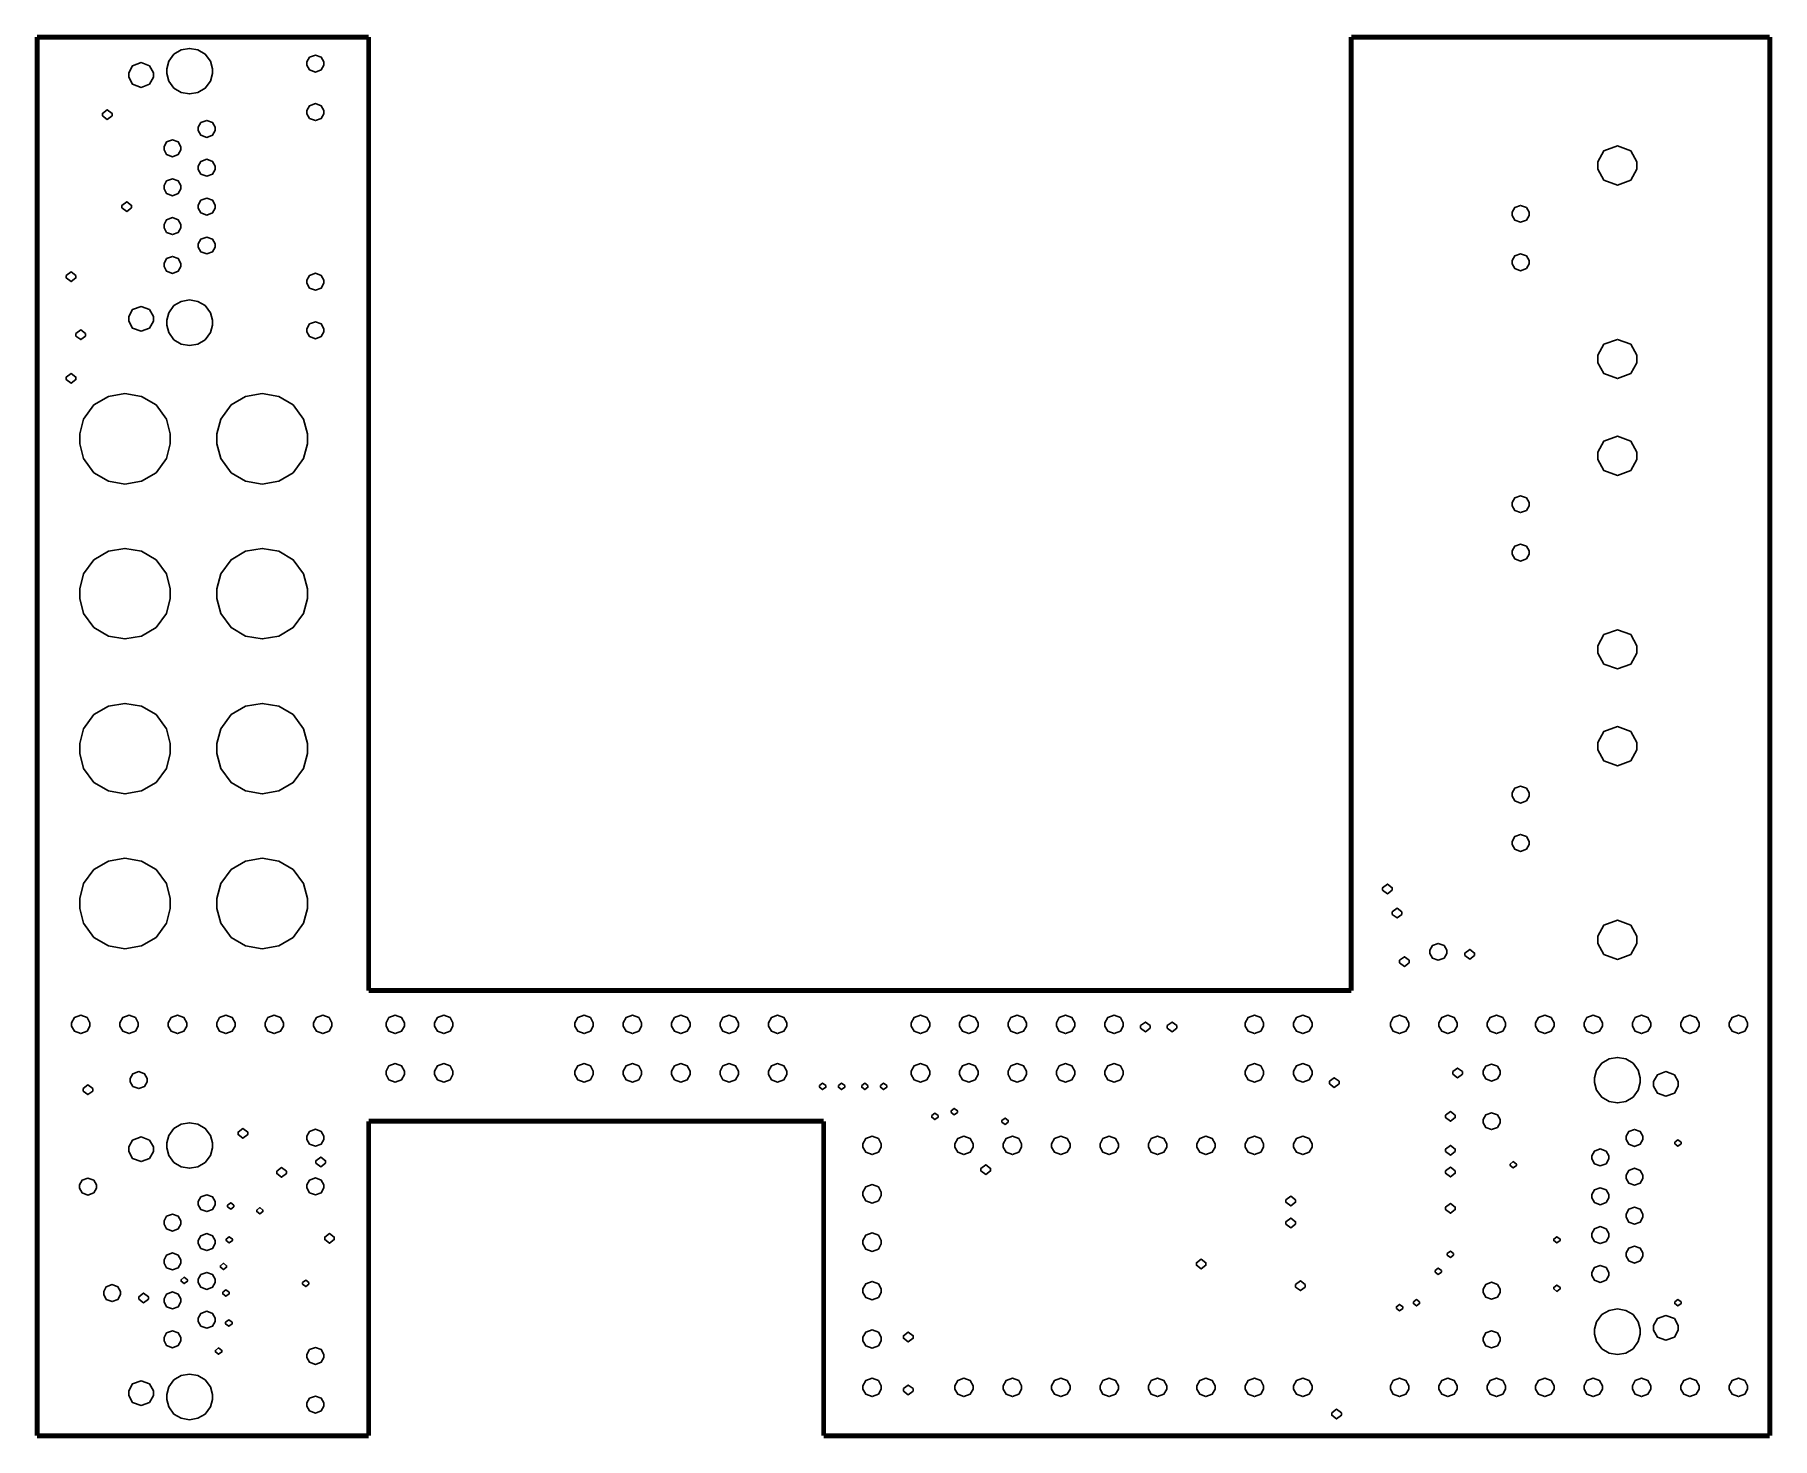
# Model space of a CAD drawing. Extents: x 0 to 3.59, y 0 to 2.9.
import ezdxf

# ---------------------------------------------------------------- set-up
doc = ezdxf.new("R2010")
doc.units = 0
doc.layers.get('0').update_dxf_attribs({"linetype": 'CONTINUOUS'})

msp = doc.modelspace()

# ---------------------------------------------------------------- linework, layer by layer
at = {"color": 13, "const_width": 0.01}
for points in [[(0.005, 2.8951), (0.005, 0.0051)], [(0.005, 2.8951), (0.6901, 2.8951)], [(0.6901, 0.9251), (0.6901, 2.8951)], [(3.585, 2.8951), (2.7201, 2.8951)], [(2.7201, 2.8951), (2.7201, 0.9251)], [(3.585, 0.0051), (3.585, 2.8951)], [(0.6901, 0.9251), (2.7201, 0.9251)], [(0.6901, 0.0051), (0.6901, 0.6551)], [(0.6901, 0.6551), (1.63, 0.6551)], [(1.63, 0.6551), (1.63, 0.0051)], [(0.005, 0.0051), (0.6901, 0.0051)], [(3.585, 0.0051), (1.63, 0.0051)]]:
    msp.add_lwpolyline(points, dxfattribs=at)
at = {"color": 173}
for points in [[(0.2451, 2.8169), (0.2451, 2.8217), (0.2371, 2.836), (0.2196, 2.8424), (0.202, 2.836), (0.1941, 2.8217), (0.1941, 2.8169), (0.1941, 2.8121), (0.202, 2.7978), (0.2196, 2.7914), (0.2371, 2.7978), (0.2451, 2.8121), (0.2451, 2.8169)], [(0.367, 2.8248), (0.367, 2.8299), (0.363, 2.8454), (0.3523, 2.8601), (0.3372, 2.8689), (0.32, 2.8718), (0.3028, 2.8689), (0.2877, 2.8601), (0.2771, 2.8454), (0.2731, 2.8299), (0.2731, 2.8248), (0.2731, 2.8197), (0.2771, 2.8043), (0.2877, 2.7896), (0.3028, 2.7807), (0.32, 2.7778), (0.3372, 2.7807), (0.3523, 2.7896), (0.363, 2.8043), (0.367, 2.8197), (0.367, 2.8248)], [(0.5973, 2.8405), (0.5973, 2.8438), (0.5919, 2.8536), (0.5798, 2.858), (0.5678, 2.8536), (0.5623, 2.8438), (0.5623, 2.8405), (0.5623, 2.8372), (0.5678, 2.8274), (0.5798, 2.823), (0.5919, 2.8274), (0.5973, 2.8372), (0.5973, 2.8405)], [(0.16, 2.7351), (0.16, 2.7376), (0.15, 2.7451), (0.14, 2.7376), (0.14, 2.7351), (0.14, 2.7326), (0.15, 2.7251), (0.16, 2.7326), (0.16, 2.7351)], [(0.5973, 2.7402), (0.5973, 2.7435), (0.5919, 2.7533), (0.5798, 2.7577), (0.5678, 2.7533), (0.5623, 2.7435), (0.5623, 2.7402), (0.5623, 2.7369), (0.5678, 2.7271), (0.5798, 2.7227), (0.5919, 2.7271), (0.5973, 2.7369), (0.5973, 2.7402)], [(0.3729, 2.7055), (0.3729, 2.7088), (0.3675, 2.7186), (0.3554, 2.723), (0.3434, 2.7186), (0.3379, 2.7088), (0.3379, 2.7055), (0.3379, 2.7023), (0.3434, 2.6924), (0.3554, 2.688), (0.3675, 2.6924), (0.3729, 2.7023), (0.3729, 2.7055)], [(0.3021, 2.6654), (0.3021, 2.6687), (0.2967, 2.6785), (0.2846, 2.6829), (0.2726, 2.6785), (0.2671, 2.6687), (0.2671, 2.6654), (0.2671, 2.6621), (0.2726, 2.6523), (0.2846, 2.6479), (0.2967, 2.6523), (0.3021, 2.6621), (0.3021, 2.6654)], [(3.3105, 2.6301), (3.3105, 2.6377), (3.2978, 2.6605), (3.27, 2.6706), (3.2422, 2.6605), (3.2295, 2.6377), (3.2295, 2.6301), (3.2295, 2.6225), (3.2422, 2.5997), (3.27, 2.5896), (3.2978, 2.5997), (3.3105, 2.6225), (3.3105, 2.6301)], [(0.3729, 2.6252), (0.3729, 2.6285), (0.3675, 2.6383), (0.3554, 2.6427), (0.3434, 2.6383), (0.3379, 2.6285), (0.3379, 2.6252), (0.3379, 2.6219), (0.3434, 2.6121), (0.3554, 2.6077), (0.3675, 2.6121), (0.3729, 2.6219), (0.3729, 2.6252)], [(0.3021, 2.585), (0.3021, 2.5883), (0.2967, 2.5981), (0.2846, 2.6025), (0.2726, 2.5981), (0.2671, 2.5883), (0.2671, 2.585), (0.2671, 2.5817), (0.2726, 2.5719), (0.2846, 2.5675), (0.2967, 2.5719), (0.3021, 2.5817), (0.3021, 2.585)], [(0.2, 2.5451), (0.2, 2.5476), (0.19, 2.5551), (0.18, 2.5476), (0.18, 2.5451), (0.18, 2.5426), (0.19, 2.5351), (0.2, 2.5426), (0.2, 2.5451)], [(0.3729, 2.5449), (0.3729, 2.5482), (0.3675, 2.558), (0.3554, 2.5624), (0.3434, 2.558), (0.3379, 2.5482), (0.3379, 2.5449), (0.3379, 2.5416), (0.3434, 2.5318), (0.3554, 2.5274), (0.3675, 2.5318), (0.3729, 2.5416), (0.3729, 2.5449)], [(0.3021, 2.5047), (0.3021, 2.508), (0.2967, 2.5178), (0.2846, 2.5222), (0.2726, 2.5178), (0.2671, 2.508), (0.2671, 2.5047), (0.2671, 2.5014), (0.2726, 2.4916), (0.2846, 2.4872), (0.2967, 2.4916), (0.3021, 2.5014), (0.3021, 2.5047)], [(3.0876, 2.5301), (3.0876, 2.5334), (3.0821, 2.5432), (3.07, 2.5476), (3.0579, 2.5432), (3.0525, 2.5334), (3.0525, 2.5301), (3.0525, 2.5269), (3.0579, 2.517), (3.07, 2.5126), (3.0821, 2.517), (3.0876, 2.5269), (3.0876, 2.5301)], [(0.3729, 2.4646), (0.3729, 2.4679), (0.3675, 2.4777), (0.3554, 2.4821), (0.3434, 2.4777), (0.3379, 2.4679), (0.3379, 2.4646), (0.3379, 2.4613), (0.3434, 2.4515), (0.3554, 2.4471), (0.3675, 2.4515), (0.3729, 2.4613), (0.3729, 2.4646)], [(0.3021, 2.4244), (0.3021, 2.4277), (0.2967, 2.4375), (0.2846, 2.4419), (0.2726, 2.4375), (0.2671, 2.4277), (0.2671, 2.4244), (0.2671, 2.4211), (0.2726, 2.4113), (0.2846, 2.4069), (0.2967, 2.4113), (0.3021, 2.4211), (0.3021, 2.4244)], [(3.0876, 2.4301), (3.0876, 2.4334), (3.0821, 2.4432), (3.07, 2.4476), (3.0579, 2.4432), (3.0525, 2.4334), (3.0525, 2.4301), (3.0525, 2.4268), (3.0579, 2.417), (3.07, 2.4126), (3.0821, 2.417), (3.0876, 2.4268), (3.0876, 2.4301)], [(0.085, 2.4001), (0.085, 2.4026), (0.075, 2.4101), (0.065, 2.4026), (0.065, 2.4001), (0.065, 2.3976), (0.075, 2.3901), (0.085, 2.3976), (0.085, 2.4001)], [(0.5973, 2.3898), (0.5973, 2.3931), (0.5919, 2.4029), (0.5798, 2.4073), (0.5678, 2.4029), (0.5623, 2.3931), (0.5623, 2.3898), (0.5623, 2.3866), (0.5678, 2.3767), (0.5798, 2.3723), (0.5919, 2.3767), (0.5973, 2.3866), (0.5973, 2.3898)], [(0.2451, 2.313), (0.2451, 2.3178), (0.2371, 2.3321), (0.2196, 2.3385), (0.202, 2.3321), (0.1941, 2.3178), (0.1941, 2.313), (0.1941, 2.3082), (0.202, 2.2939), (0.2196, 2.2875), (0.2371, 2.2939), (0.2451, 2.3082), (0.2451, 2.313)], [(0.367, 2.3051), (0.367, 2.3102), (0.363, 2.3256), (0.3523, 2.3403), (0.3372, 2.3492), (0.32, 2.3521), (0.3028, 2.3492), (0.2877, 2.3403), (0.2771, 2.3256), (0.2731, 2.3102), (0.2731, 2.3051), (0.2731, 2.3), (0.2771, 2.2846), (0.2877, 2.2699), (0.3028, 2.261), (0.32, 2.2581), (0.3372, 2.261), (0.3523, 2.2699), (0.363, 2.2846), (0.367, 2.3), (0.367, 2.3051)], [(0.5973, 2.2894), (0.5973, 2.2927), (0.5919, 2.3025), (0.5798, 2.3069), (0.5678, 2.3025), (0.5623, 2.2927), (0.5623, 2.2894), (0.5623, 2.2861), (0.5678, 2.2763), (0.5798, 2.2719), (0.5919, 2.2763), (0.5973, 2.2861), (0.5973, 2.2894)], [(0.105, 2.2801), (0.105, 2.2826), (0.095, 2.2901), (0.085, 2.2826), (0.085, 2.2801), (0.085, 2.2776), (0.095, 2.2701), (0.105, 2.2776), (0.105, 2.2801)], [(3.3105, 2.2301), (3.3105, 2.2377), (3.2978, 2.2605), (3.27, 2.2706), (3.2422, 2.2605), (3.2295, 2.2377), (3.2295, 2.2301), (3.2295, 2.2225), (3.2422, 2.1998), (3.27, 2.1896), (3.2978, 2.1998), (3.3105, 2.2225), (3.3105, 2.2301)], [(0.085, 2.1901), (0.085, 2.1926), (0.075, 2.2001), (0.065, 2.1926), (0.065, 2.1901), (0.065, 2.1876), (0.075, 2.1801), (0.085, 2.1876), (0.085, 2.1901)], [(0.2801, 2.0651), (0.2801, 2.0754), (0.272, 2.1061), (0.2508, 2.1353), (0.2209, 2.1528), (0.1865, 2.1586), (0.1522, 2.1528), (0.1222, 2.1353), (0.1011, 2.1061), (0.093, 2.0754), (0.093, 2.0651), (0.093, 2.0549), (0.1011, 2.0242), (0.1222, 1.995), (0.1522, 1.9775), (0.1865, 1.9716), (0.2209, 1.9775), (0.2508, 1.995), (0.272, 2.0242), (0.2801, 2.0549), (0.2801, 2.0651)], [(0.5635, 2.0651), (0.5635, 2.0754), (0.5554, 2.1061), (0.5343, 2.1353), (0.5043, 2.1528), (0.47, 2.1586), (0.4357, 2.1528), (0.4057, 2.1353), (0.3845, 2.1061), (0.3765, 2.0754), (0.3765, 2.0651), (0.3765, 2.0549), (0.3845, 2.0242), (0.4057, 1.995), (0.4357, 1.9775), (0.47, 1.9716), (0.5043, 1.9775), (0.5343, 1.995), (0.5554, 2.0242), (0.5635, 2.0549), (0.5635, 2.0651)], [(3.3105, 2.0301), (3.3105, 2.0377), (3.2978, 2.0605), (3.27, 2.0706), (3.2422, 2.0605), (3.2295, 2.0377), (3.2295, 2.0301), (3.2295, 2.0225), (3.2422, 1.9997), (3.27, 1.9896), (3.2978, 1.9997), (3.3105, 2.0225), (3.3105, 2.0301)], [(3.0876, 1.9301), (3.0876, 1.9334), (3.0821, 1.9432), (3.07, 1.9476), (3.0579, 1.9432), (3.0525, 1.9334), (3.0525, 1.9301), (3.0525, 1.9268), (3.0579, 1.917), (3.07, 1.9126), (3.0821, 1.917), (3.0876, 1.9268), (3.0876, 1.9301)], [(0.2801, 1.7451), (0.2801, 1.7553), (0.272, 1.786), (0.2508, 1.8152), (0.2209, 1.8327), (0.1865, 1.8386), (0.1522, 1.8327), (0.1222, 1.8152), (0.1011, 1.786), (0.093, 1.7553), (0.093, 1.7451), (0.093, 1.7349), (0.1011, 1.7042), (0.1222, 1.675), (0.1522, 1.6574), (0.1865, 1.6516), (0.2209, 1.6574), (0.2508, 1.675), (0.272, 1.7042), (0.2801, 1.7349), (0.2801, 1.7451)], [(0.5635, 1.7451), (0.5635, 1.7553), (0.5554, 1.786), (0.5343, 1.8152), (0.5043, 1.8327), (0.47, 1.8386), (0.4357, 1.8327), (0.4057, 1.8152), (0.3845, 1.786), (0.3765, 1.7553), (0.3765, 1.7451), (0.3765, 1.7349), (0.3845, 1.7042), (0.4057, 1.675), (0.4357, 1.6574), (0.47, 1.6516), (0.5043, 1.6574), (0.5343, 1.675), (0.5554, 1.7042), (0.5635, 1.7349), (0.5635, 1.7451)], [(3.0876, 1.8301), (3.0876, 1.8334), (3.0821, 1.8432), (3.07, 1.8476), (3.0579, 1.8432), (3.0525, 1.8334), (3.0525, 1.8301), (3.0525, 1.8268), (3.0579, 1.817), (3.07, 1.8126), (3.0821, 1.817), (3.0876, 1.8268), (3.0876, 1.8301)], [(3.3105, 1.6301), (3.3105, 1.6377), (3.2978, 1.6605), (3.27, 1.6706), (3.2422, 1.6605), (3.2295, 1.6377), (3.2295, 1.6301), (3.2295, 1.6225), (3.2422, 1.5997), (3.27, 1.5896), (3.2978, 1.5997), (3.3105, 1.6225), (3.3105, 1.6301)], [(0.2801, 1.4251), (0.2801, 1.4353), (0.272, 1.466), (0.2508, 1.4952), (0.2209, 1.5128), (0.1865, 1.5186), (0.1522, 1.5128), (0.1222, 1.4952), (0.1011, 1.466), (0.093, 1.4353), (0.093, 1.4251), (0.093, 1.4149), (0.1011, 1.3842), (0.1222, 1.355), (0.1522, 1.3375), (0.1865, 1.3316), (0.2209, 1.3375), (0.2508, 1.355), (0.272, 1.3842), (0.2801, 1.4149), (0.2801, 1.4251)], [(0.5635, 1.4251), (0.5635, 1.4353), (0.5554, 1.466), (0.5343, 1.4952), (0.5043, 1.5128), (0.47, 1.5186), (0.4357, 1.5128), (0.4057, 1.4952), (0.3845, 1.466), (0.3765, 1.4353), (0.3765, 1.4251), (0.3765, 1.4149), (0.3845, 1.3842), (0.4057, 1.355), (0.4357, 1.3375), (0.47, 1.3316), (0.5043, 1.3375), (0.5343, 1.355), (0.5554, 1.3842), (0.5635, 1.4149), (0.5635, 1.4251)], [(3.3105, 1.4301), (3.3105, 1.4377), (3.2978, 1.4605), (3.27, 1.4706), (3.2422, 1.4605), (3.2295, 1.4377), (3.2295, 1.4301), (3.2295, 1.4225), (3.2422, 1.3997), (3.27, 1.3896), (3.2978, 1.3997), (3.3105, 1.4225), (3.3105, 1.4301)], [(3.0876, 1.3301), (3.0876, 1.3334), (3.0821, 1.3432), (3.07, 1.3476), (3.0579, 1.3432), (3.0525, 1.3334), (3.0525, 1.3301), (3.0525, 1.3268), (3.0579, 1.317), (3.07, 1.3126), (3.0821, 1.317), (3.0876, 1.3268), (3.0876, 1.3301)], [(3.0876, 1.2301), (3.0876, 1.2334), (3.0821, 1.2432), (3.07, 1.2476), (3.0579, 1.2432), (3.0525, 1.2334), (3.0525, 1.2301), (3.0525, 1.2268), (3.0579, 1.217), (3.07, 1.2126), (3.0821, 1.217), (3.0876, 1.2268), (3.0876, 1.2301)], [(0.2801, 1.1051), (0.2801, 1.1153), (0.272, 1.1461), (0.2508, 1.1752), (0.2209, 1.1928), (0.1865, 1.1986), (0.1522, 1.1928), (0.1222, 1.1752), (0.1011, 1.1461), (0.093, 1.1153), (0.093, 1.1051), (0.093, 1.0949), (0.1011, 1.0642), (0.1222, 1.035), (0.1522, 1.0175), (0.1865, 1.0116), (0.2209, 1.0175), (0.2508, 1.035), (0.272, 1.0642), (0.2801, 1.0949), (0.2801, 1.1051)], [(0.5635, 1.1051), (0.5635, 1.1153), (0.5554, 1.1461), (0.5343, 1.1752), (0.5043, 1.1928), (0.47, 1.1986), (0.4357, 1.1928), (0.4057, 1.1752), (0.3845, 1.1461), (0.3765, 1.1153), (0.3765, 1.1051), (0.3765, 1.0949), (0.3845, 1.0642), (0.4057, 1.035), (0.4357, 1.0175), (0.47, 1.0116), (0.5043, 1.0175), (0.5343, 1.035), (0.5554, 1.0642), (0.5635, 1.0949), (0.5635, 1.1051)], [(2.805, 1.1351), (2.805, 1.1376), (2.795, 1.1451), (2.785, 1.1376), (2.785, 1.1351), (2.785, 1.1326), (2.795, 1.1251), (2.805, 1.1326), (2.805, 1.1351)], [(2.825, 1.0851), (2.825, 1.0876), (2.815, 1.0951), (2.805, 1.0876), (2.805, 1.0851), (2.805, 1.0826), (2.815, 1.0751), (2.825, 1.0826), (2.825, 1.0851)], [(3.3105, 1.0301), (3.3105, 1.0377), (3.2978, 1.0605), (3.27, 1.0706), (3.2422, 1.0605), (3.2295, 1.0377), (3.2295, 1.0301), (3.2295, 1.0225), (3.2422, 0.9997), (3.27, 0.9896), (3.2978, 0.9997), (3.3105, 1.0225), (3.3105, 1.0301)], [(2.9175, 1.0051), (2.9175, 1.0084), (2.9121, 1.0182), (2.9, 1.0226), (2.888, 1.0182), (2.8825, 1.0084), (2.8825, 1.0051), (2.8825, 1.0018), (2.888, 0.992), (2.9, 0.9876), (2.9121, 0.992), (2.9175, 1.0018), (2.9175, 1.0051)], [(2.975, 1.0001), (2.975, 1.0026), (2.965, 1.0101), (2.955, 1.0026), (2.955, 1.0001), (2.955, 0.9976), (2.965, 0.9901), (2.975, 0.9976), (2.975, 1.0001)], [(2.8401, 0.9851), (2.8401, 0.9876), (2.83, 0.9951), (2.82, 0.9876), (2.82, 0.9851), (2.82, 0.9826), (2.83, 0.9751), (2.8401, 0.9826), (2.8401, 0.9851)], [(0.114, 0.8551), (0.114, 0.8587), (0.1081, 0.8694), (0.0951, 0.8741), (0.082, 0.8694), (0.0761, 0.8587), (0.0761, 0.8551), (0.0761, 0.8516), (0.082, 0.8409), (0.0951, 0.8361), (0.1081, 0.8409), (0.114, 0.8516), (0.114, 0.8551)], [(0.214, 0.8551), (0.214, 0.8587), (0.2081, 0.8694), (0.195, 0.8741), (0.182, 0.8694), (0.1761, 0.8587), (0.1761, 0.8551), (0.1761, 0.8516), (0.182, 0.8409), (0.195, 0.8361), (0.2081, 0.8409), (0.214, 0.8516), (0.214, 0.8551)], [(0.314, 0.8551), (0.314, 0.8587), (0.3081, 0.8694), (0.295, 0.8741), (0.282, 0.8694), (0.276, 0.8587), (0.276, 0.8551), (0.276, 0.8516), (0.282, 0.8409), (0.295, 0.8361), (0.3081, 0.8409), (0.314, 0.8516), (0.314, 0.8551)], [(0.4141, 0.8551), (0.4141, 0.8587), (0.4081, 0.8694), (0.395, 0.8741), (0.3819, 0.8694), (0.376, 0.8587), (0.376, 0.8551), (0.376, 0.8516), (0.3819, 0.8409), (0.395, 0.8361), (0.4081, 0.8409), (0.4141, 0.8516), (0.4141, 0.8551)], [(0.5141, 0.8551), (0.5141, 0.8587), (0.5081, 0.8694), (0.495, 0.8741), (0.4819, 0.8694), (0.476, 0.8587), (0.476, 0.8551), (0.476, 0.8516), (0.4819, 0.8409), (0.495, 0.8361), (0.5081, 0.8409), (0.5141, 0.8516), (0.5141, 0.8551)], [(0.614, 0.8551), (0.614, 0.8587), (0.6081, 0.8694), (0.5951, 0.8741), (0.582, 0.8694), (0.5761, 0.8587), (0.5761, 0.8551), (0.5761, 0.8516), (0.582, 0.8409), (0.5951, 0.8361), (0.6081, 0.8409), (0.614, 0.8516), (0.614, 0.8551)], [(0.7641, 0.8551), (0.7641, 0.8587), (0.7581, 0.8694), (0.745, 0.8741), (0.7319, 0.8694), (0.726, 0.8587), (0.726, 0.8551), (0.726, 0.8516), (0.7319, 0.8409), (0.745, 0.8361), (0.7581, 0.8409), (0.7641, 0.8516), (0.7641, 0.8551)], [(0.864, 0.8551), (0.864, 0.8587), (0.8581, 0.8694), (0.8451, 0.8741), (0.832, 0.8694), (0.8261, 0.8587), (0.8261, 0.8551), (0.8261, 0.8516), (0.832, 0.8409), (0.8451, 0.8361), (0.8581, 0.8409), (0.864, 0.8516), (0.864, 0.8551)], [(1.154, 0.8551), (1.154, 0.8587), (1.1481, 0.8694), (1.135, 0.8741), (1.122, 0.8694), (1.116, 0.8587), (1.116, 0.8551), (1.116, 0.8516), (1.122, 0.8409), (1.135, 0.8361), (1.1481, 0.8409), (1.154, 0.8516), (1.154, 0.8551)], [(1.254, 0.8551), (1.254, 0.8587), (1.2481, 0.8694), (1.235, 0.8741), (1.222, 0.8694), (1.216, 0.8587), (1.216, 0.8551), (1.216, 0.8516), (1.222, 0.8409), (1.235, 0.8361), (1.2481, 0.8409), (1.254, 0.8516), (1.254, 0.8551)], [(1.3541, 0.8551), (1.3541, 0.8587), (1.3481, 0.8694), (1.335, 0.8741), (1.3219, 0.8694), (1.316, 0.8587), (1.316, 0.8551), (1.316, 0.8516), (1.3219, 0.8409), (1.335, 0.8361), (1.3481, 0.8409), (1.3541, 0.8516), (1.3541, 0.8551)], [(1.454, 0.8551), (1.454, 0.8587), (1.4481, 0.8694), (1.435, 0.8741), (1.4219, 0.8694), (1.416, 0.8587), (1.416, 0.8551), (1.416, 0.8516), (1.4219, 0.8409), (1.435, 0.8361), (1.4481, 0.8409), (1.454, 0.8516), (1.454, 0.8551)], [(1.554, 0.8551), (1.554, 0.8587), (1.5481, 0.8694), (1.535, 0.8741), (1.522, 0.8694), (1.5161, 0.8587), (1.5161, 0.8551), (1.5161, 0.8516), (1.522, 0.8409), (1.535, 0.8361), (1.5481, 0.8409), (1.554, 0.8516), (1.554, 0.8551)], [(1.8491, 0.8551), (1.8491, 0.8587), (1.8431, 0.8694), (1.83, 0.8741), (1.8169, 0.8694), (1.811, 0.8587), (1.811, 0.8551), (1.811, 0.8516), (1.8169, 0.8409), (1.83, 0.8361), (1.8431, 0.8409), (1.8491, 0.8516), (1.8491, 0.8551)], [(1.9491, 0.8551), (1.9491, 0.8587), (1.9431, 0.8694), (1.93, 0.8741), (1.9169, 0.8694), (1.911, 0.8587), (1.911, 0.8551), (1.911, 0.8516), (1.9169, 0.8409), (1.93, 0.8361), (1.9431, 0.8409), (1.9491, 0.8516), (1.9491, 0.8551)], [(2.049, 0.8551), (2.049, 0.8587), (2.0431, 0.8694), (2.03, 0.8741), (2.0169, 0.8694), (2.011, 0.8587), (2.011, 0.8551), (2.011, 0.8516), (2.0169, 0.8409), (2.03, 0.8361), (2.0431, 0.8409), (2.049, 0.8516), (2.049, 0.8551)], [(2.149, 0.8551), (2.149, 0.8587), (2.1431, 0.8694), (2.13, 0.8741), (2.117, 0.8694), (2.1111, 0.8587), (2.1111, 0.8551), (2.1111, 0.8516), (2.117, 0.8409), (2.13, 0.8361), (2.1431, 0.8409), (2.149, 0.8516), (2.149, 0.8551)], [(2.249, 0.8551), (2.249, 0.8587), (2.2431, 0.8694), (2.23, 0.8741), (2.217, 0.8694), (2.211, 0.8587), (2.211, 0.8551), (2.211, 0.8516), (2.217, 0.8409), (2.23, 0.8361), (2.2431, 0.8409), (2.249, 0.8516), (2.249, 0.8551)], [(2.5391, 0.8551), (2.5391, 0.8587), (2.5331, 0.8694), (2.52, 0.8741), (2.5069, 0.8694), (2.501, 0.8587), (2.501, 0.8551), (2.501, 0.8516), (2.5069, 0.8409), (2.52, 0.8361), (2.5331, 0.8409), (2.5391, 0.8516), (2.5391, 0.8551)], [(2.6391, 0.8551), (2.6391, 0.8587), (2.6331, 0.8694), (2.62, 0.8741), (2.6069, 0.8694), (2.601, 0.8587), (2.601, 0.8551), (2.601, 0.8516), (2.6069, 0.8409), (2.62, 0.8361), (2.6331, 0.8409), (2.6391, 0.8516), (2.6391, 0.8551)], [(2.839, 0.8551), (2.839, 0.8587), (2.8331, 0.8694), (2.82, 0.8741), (2.807, 0.8694), (2.8011, 0.8587), (2.8011, 0.8551), (2.8011, 0.8516), (2.807, 0.8409), (2.82, 0.8361), (2.8331, 0.8409), (2.839, 0.8516), (2.839, 0.8551)], [(2.939, 0.8551), (2.939, 0.8587), (2.9331, 0.8694), (2.92, 0.8741), (2.907, 0.8694), (2.901, 0.8587), (2.901, 0.8551), (2.901, 0.8516), (2.907, 0.8409), (2.92, 0.8361), (2.9331, 0.8409), (2.939, 0.8516), (2.939, 0.8551)], [(3.0391, 0.8551), (3.0391, 0.8587), (3.0331, 0.8694), (3.02, 0.8741), (3.0069, 0.8694), (3.001, 0.8587), (3.001, 0.8551), (3.001, 0.8516), (3.0069, 0.8409), (3.02, 0.8361), (3.0331, 0.8409), (3.0391, 0.8516), (3.0391, 0.8551)], [(3.1391, 0.8551), (3.1391, 0.8587), (3.1331, 0.8694), (3.12, 0.8741), (3.1069, 0.8694), (3.101, 0.8587), (3.101, 0.8551), (3.101, 0.8516), (3.1069, 0.8409), (3.12, 0.8361), (3.1331, 0.8409), (3.1391, 0.8516), (3.1391, 0.8551)], [(3.239, 0.8551), (3.239, 0.8587), (3.2331, 0.8694), (3.2201, 0.8741), (3.207, 0.8694), (3.2011, 0.8587), (3.2011, 0.8551), (3.2011, 0.8516), (3.207, 0.8409), (3.2201, 0.8361), (3.2331, 0.8409), (3.239, 0.8516), (3.239, 0.8551)], [(3.339, 0.8551), (3.339, 0.8587), (3.3331, 0.8694), (3.32, 0.8741), (3.307, 0.8694), (3.3011, 0.8587), (3.3011, 0.8551), (3.3011, 0.8516), (3.307, 0.8409), (3.32, 0.8361), (3.3331, 0.8409), (3.339, 0.8516), (3.339, 0.8551)], [(3.439, 0.8551), (3.439, 0.8587), (3.4331, 0.8694), (3.42, 0.8741), (3.407, 0.8694), (3.401, 0.8587), (3.401, 0.8551), (3.401, 0.8516), (3.407, 0.8409), (3.42, 0.8361), (3.4331, 0.8409), (3.439, 0.8516), (3.439, 0.8551)], [(3.5391, 0.8551), (3.5391, 0.8587), (3.5331, 0.8694), (3.52, 0.8741), (3.5069, 0.8694), (3.501, 0.8587), (3.501, 0.8551), (3.501, 0.8516), (3.5069, 0.8409), (3.52, 0.8361), (3.5331, 0.8409), (3.5391, 0.8516), (3.5391, 0.8551)], [(2.305, 0.8501), (2.305, 0.8526), (2.295, 0.8601), (2.285, 0.8526), (2.285, 0.8501), (2.285, 0.8476), (2.295, 0.8401), (2.305, 0.8476), (2.305, 0.8501)], [(2.36, 0.8501), (2.36, 0.8526), (2.35, 0.8601), (2.3401, 0.8526), (2.3401, 0.8501), (2.3401, 0.8476), (2.35, 0.8401), (2.36, 0.8476), (2.36, 0.8501)], [(0.2325, 0.7401), (0.2325, 0.7434), (0.2271, 0.7532), (0.215, 0.7576), (0.203, 0.7532), (0.1975, 0.7434), (0.1975, 0.7401), (0.1975, 0.7368), (0.203, 0.727), (0.215, 0.7226), (0.2271, 0.727), (0.2325, 0.7368), (0.2325, 0.7401)], [(0.7641, 0.7551), (0.7641, 0.7587), (0.7581, 0.7694), (0.745, 0.7741), (0.7319, 0.7694), (0.726, 0.7587), (0.726, 0.7551), (0.726, 0.7516), (0.7319, 0.7409), (0.745, 0.7361), (0.7581, 0.7409), (0.7641, 0.7516), (0.7641, 0.7551)], [(0.864, 0.7551), (0.864, 0.7587), (0.8581, 0.7694), (0.8451, 0.7741), (0.832, 0.7694), (0.8261, 0.7587), (0.8261, 0.7551), (0.8261, 0.7516), (0.832, 0.7409), (0.8451, 0.7361), (0.8581, 0.7409), (0.864, 0.7516), (0.864, 0.7551)], [(1.154, 0.7551), (1.154, 0.7587), (1.1481, 0.7694), (1.135, 0.7741), (1.122, 0.7694), (1.116, 0.7587), (1.116, 0.7551), (1.116, 0.7516), (1.122, 0.7409), (1.135, 0.7361), (1.1481, 0.7409), (1.154, 0.7516), (1.154, 0.7551)], [(1.254, 0.7551), (1.254, 0.7587), (1.2481, 0.7694), (1.235, 0.7741), (1.222, 0.7694), (1.216, 0.7587), (1.216, 0.7551), (1.216, 0.7516), (1.222, 0.7409), (1.235, 0.7361), (1.2481, 0.7409), (1.254, 0.7516), (1.254, 0.7551)], [(1.3541, 0.7551), (1.3541, 0.7587), (1.3481, 0.7694), (1.335, 0.7741), (1.3219, 0.7694), (1.316, 0.7587), (1.316, 0.7551), (1.316, 0.7516), (1.3219, 0.7409), (1.335, 0.7361), (1.3481, 0.7409), (1.3541, 0.7516), (1.3541, 0.7551)], [(1.454, 0.7551), (1.454, 0.7587), (1.4481, 0.7694), (1.435, 0.7741), (1.4219, 0.7694), (1.416, 0.7587), (1.416, 0.7551), (1.416, 0.7516), (1.4219, 0.7409), (1.435, 0.7361), (1.4481, 0.7409), (1.454, 0.7516), (1.454, 0.7551)], [(1.554, 0.7551), (1.554, 0.7587), (1.5481, 0.7694), (1.535, 0.7741), (1.522, 0.7694), (1.5161, 0.7587), (1.5161, 0.7551), (1.5161, 0.7516), (1.522, 0.7409), (1.535, 0.7361), (1.5481, 0.7409), (1.554, 0.7516), (1.554, 0.7551)], [(1.8491, 0.7551), (1.8491, 0.7587), (1.8431, 0.7694), (1.83, 0.7741), (1.8169, 0.7694), (1.811, 0.7587), (1.811, 0.7551), (1.811, 0.7516), (1.8169, 0.7409), (1.83, 0.7361), (1.8431, 0.7409), (1.8491, 0.7516), (1.8491, 0.7551)], [(1.9491, 0.7551), (1.9491, 0.7587), (1.9431, 0.7694), (1.93, 0.7741), (1.9169, 0.7694), (1.911, 0.7587), (1.911, 0.7551), (1.911, 0.7516), (1.9169, 0.7409), (1.93, 0.7361), (1.9431, 0.7409), (1.9491, 0.7516), (1.9491, 0.7551)], [(2.049, 0.7551), (2.049, 0.7587), (2.0431, 0.7694), (2.03, 0.7741), (2.0169, 0.7694), (2.011, 0.7587), (2.011, 0.7551), (2.011, 0.7516), (2.0169, 0.7409), (2.03, 0.7361), (2.0431, 0.7409), (2.049, 0.7516), (2.049, 0.7551)], [(2.149, 0.7551), (2.149, 0.7587), (2.1431, 0.7694), (2.13, 0.7741), (2.117, 0.7694), (2.1111, 0.7587), (2.1111, 0.7551), (2.1111, 0.7516), (2.117, 0.7409), (2.13, 0.7361), (2.1431, 0.7409), (2.149, 0.7516), (2.149, 0.7551)], [(2.249, 0.7551), (2.249, 0.7587), (2.2431, 0.7694), (2.23, 0.7741), (2.217, 0.7694), (2.211, 0.7587), (2.211, 0.7551), (2.211, 0.7516), (2.217, 0.7409), (2.23, 0.7361), (2.2431, 0.7409), (2.249, 0.7516), (2.249, 0.7551)], [(2.5391, 0.7551), (2.5391, 0.7587), (2.5331, 0.7694), (2.52, 0.7741), (2.5069, 0.7694), (2.501, 0.7587), (2.501, 0.7551), (2.501, 0.7516), (2.5069, 0.7409), (2.52, 0.7361), (2.5331, 0.7409), (2.5391, 0.7516), (2.5391, 0.7551)], [(2.6391, 0.7551), (2.6391, 0.7587), (2.6331, 0.7694), (2.62, 0.7741), (2.6069, 0.7694), (2.601, 0.7587), (2.601, 0.7551), (2.601, 0.7516), (2.6069, 0.7409), (2.62, 0.7361), (2.6331, 0.7409), (2.6391, 0.7516), (2.6391, 0.7551)], [(2.95, 0.7551), (2.95, 0.7577), (2.94, 0.7651), (2.93, 0.7577), (2.93, 0.7551), (2.93, 0.7526), (2.94, 0.7451), (2.95, 0.7526), (2.95, 0.7551)], [(3.0277, 0.7557), (3.0277, 0.759), (3.0223, 0.7688), (3.0102, 0.7732), (2.9981, 0.7688), (2.9927, 0.759), (2.9927, 0.7557), (2.9927, 0.7524), (2.9981, 0.7426), (3.0102, 0.7382), (3.0223, 0.7426), (3.0277, 0.7524), (3.0277, 0.7557)], [(3.3171, 0.74), (3.3171, 0.7451), (3.313, 0.7606), (3.3024, 0.7753), (3.2873, 0.7841), (3.27, 0.787), (3.2528, 0.7841), (3.2377, 0.7753), (3.2271, 0.7606), (3.223, 0.7451), (3.223, 0.74), (3.223, 0.7349), (3.2271, 0.7195), (3.2377, 0.7048), (3.2528, 0.6959), (3.27, 0.693), (3.2873, 0.6959), (3.3024, 0.7048), (3.313, 0.7195), (3.3171, 0.7349), (3.3171, 0.74)], [(3.3959, 0.7321), (3.3959, 0.7369), (3.388, 0.7512), (3.3704, 0.7577), (3.3529, 0.7512), (3.3449, 0.7369), (3.3449, 0.7321), (3.3449, 0.7273), (3.3529, 0.713), (3.3704, 0.7066), (3.388, 0.713), (3.3959, 0.7273), (3.3959, 0.7321)], [(0.1201, 0.7201), (0.1201, 0.7226), (0.11, 0.7301), (0.1, 0.7226), (0.1, 0.7201), (0.1, 0.7176), (0.11, 0.7101), (0.1201, 0.7176), (0.1201, 0.7201)], [(1.6346, 0.7271), (1.6346, 0.7287), (1.628, 0.7336), (1.6215, 0.7287), (1.6215, 0.7271), (1.6215, 0.7255), (1.628, 0.7206), (1.6346, 0.7255), (1.6346, 0.7271)], [(1.6736, 0.7271), (1.6736, 0.7287), (1.667, 0.7336), (1.6605, 0.7287), (1.6605, 0.7271), (1.6605, 0.7255), (1.667, 0.7206), (1.6736, 0.7255), (1.6736, 0.7271)], [(1.7215, 0.7271), (1.7215, 0.7287), (1.715, 0.7336), (1.7086, 0.7287), (1.7086, 0.7271), (1.7086, 0.7255), (1.715, 0.7206), (1.7215, 0.7255), (1.7215, 0.7271)], [(1.7605, 0.7271), (1.7605, 0.7287), (1.754, 0.7336), (1.7476, 0.7287), (1.7476, 0.7271), (1.7476, 0.7255), (1.754, 0.7206), (1.7605, 0.7255), (1.7605, 0.7271)], [(2.695, 0.7351), (2.695, 0.7376), (2.685, 0.7451), (2.675, 0.7376), (2.675, 0.7351), (2.675, 0.7326), (2.685, 0.7251), (2.695, 0.7326), (2.695, 0.7351)], [(0.367, 0.6051), (0.367, 0.6102), (0.363, 0.6257), (0.3523, 0.6404), (0.3372, 0.6492), (0.32, 0.6521), (0.3028, 0.6492), (0.2877, 0.6404), (0.2771, 0.6257), (0.2731, 0.6102), (0.2731, 0.6051), (0.2731, 0.6), (0.2771, 0.5846), (0.2877, 0.5699), (0.3028, 0.561), (0.32, 0.5581), (0.3372, 0.561), (0.3523, 0.5699), (0.363, 0.5846), (0.367, 0.6), (0.367, 0.6051)], [(1.8665, 0.6651), (1.8665, 0.6667), (1.86, 0.6716), (1.8535, 0.6667), (1.8535, 0.6651), (1.8535, 0.6635), (1.86, 0.6586), (1.8665, 0.6635), (1.8665, 0.6651)], [(1.9065, 0.6751), (1.9065, 0.6767), (1.9, 0.6816), (1.8936, 0.6767), (1.8936, 0.6751), (1.8936, 0.6734), (1.9, 0.6686), (1.9065, 0.6734), (1.9065, 0.6751)], [(2.0116, 0.6551), (2.0116, 0.6567), (2.005, 0.6616), (1.9985, 0.6567), (1.9985, 0.6551), (1.9985, 0.6535), (2.005, 0.6486), (2.0116, 0.6535), (2.0116, 0.6551)], [(2.9351, 0.6651), (2.9351, 0.6676), (2.925, 0.6751), (2.915, 0.6676), (2.915, 0.6651), (2.915, 0.6626), (2.925, 0.6551), (2.9351, 0.6626), (2.9351, 0.6651)], [(3.0277, 0.6553), (3.0277, 0.6586), (3.0223, 0.6684), (3.0102, 0.6728), (2.9981, 0.6684), (2.9927, 0.6586), (2.9927, 0.6553), (2.9927, 0.652), (2.9981, 0.6422), (3.0102, 0.6378), (3.0223, 0.6422), (3.0277, 0.652), (3.0277, 0.6553)], [(0.2451, 0.5972), (0.2451, 0.602), (0.2371, 0.6163), (0.2196, 0.6227), (0.202, 0.6163), (0.1941, 0.602), (0.1941, 0.5972), (0.1941, 0.5924), (0.202, 0.5781), (0.2196, 0.5717), (0.2371, 0.5781), (0.2451, 0.5924), (0.2451, 0.5972)], [(0.44, 0.6301), (0.44, 0.6327), (0.43, 0.6401), (0.42, 0.6327), (0.42, 0.6301), (0.42, 0.6276), (0.43, 0.6201), (0.44, 0.6276), (0.44, 0.6301)], [(0.5973, 0.6209), (0.5973, 0.6242), (0.5919, 0.634), (0.5798, 0.6384), (0.5678, 0.634), (0.5623, 0.6242), (0.5623, 0.6209), (0.5623, 0.6176), (0.5678, 0.6078), (0.5798, 0.6034), (0.5919, 0.6078), (0.5973, 0.6176), (0.5973, 0.6209)], [(1.749, 0.6051), (1.749, 0.6087), (1.7431, 0.6194), (1.73, 0.6241), (1.717, 0.6194), (1.711, 0.6087), (1.711, 0.6051), (1.711, 0.6016), (1.717, 0.5909), (1.73, 0.5861), (1.7431, 0.5909), (1.749, 0.6016), (1.749, 0.6051)], [(1.939, 0.6051), (1.939, 0.6087), (1.9331, 0.6194), (1.92, 0.6241), (1.907, 0.6194), (1.901, 0.6087), (1.901, 0.6051), (1.901, 0.6016), (1.907, 0.5909), (1.92, 0.5861), (1.9331, 0.5909), (1.939, 0.6016), (1.939, 0.6051)], [(2.0391, 0.6051), (2.0391, 0.6087), (2.0331, 0.6194), (2.02, 0.6241), (2.0069, 0.6194), (2.001, 0.6087), (2.001, 0.6051), (2.001, 0.6016), (2.0069, 0.5909), (2.02, 0.5861), (2.0331, 0.5909), (2.0391, 0.6016), (2.0391, 0.6051)], [(2.1391, 0.6051), (2.1391, 0.6087), (2.1331, 0.6194), (2.12, 0.6241), (2.1069, 0.6194), (2.101, 0.6087), (2.101, 0.6051), (2.101, 0.6016), (2.1069, 0.5909), (2.12, 0.5861), (2.1331, 0.5909), (2.1391, 0.6016), (2.1391, 0.6051)], [(2.239, 0.6051), (2.239, 0.6087), (2.2331, 0.6194), (2.2201, 0.6241), (2.207, 0.6194), (2.2011, 0.6087), (2.2011, 0.6051), (2.2011, 0.6016), (2.207, 0.5909), (2.2201, 0.5861), (2.2331, 0.5909), (2.239, 0.6016), (2.239, 0.6051)], [(2.339, 0.6051), (2.339, 0.6087), (2.3331, 0.6194), (2.32, 0.6241), (2.307, 0.6194), (2.3011, 0.6087), (2.3011, 0.6051), (2.3011, 0.6016), (2.307, 0.5909), (2.32, 0.5861), (2.3331, 0.5909), (2.339, 0.6016), (2.339, 0.6051)], [(2.439, 0.6051), (2.439, 0.6087), (2.4331, 0.6194), (2.42, 0.6241), (2.407, 0.6194), (2.401, 0.6087), (2.401, 0.6051), (2.401, 0.6016), (2.407, 0.5909), (2.42, 0.5861), (2.4331, 0.5909), (2.439, 0.6016), (2.439, 0.6051)], [(2.5391, 0.6051), (2.5391, 0.6087), (2.5331, 0.6194), (2.52, 0.6241), (2.5069, 0.6194), (2.501, 0.6087), (2.501, 0.6051), (2.501, 0.6016), (2.5069, 0.5909), (2.52, 0.5861), (2.5331, 0.5909), (2.5391, 0.6016), (2.5391, 0.6051)], [(2.6391, 0.6051), (2.6391, 0.6087), (2.6331, 0.6194), (2.62, 0.6241), (2.6069, 0.6194), (2.601, 0.6087), (2.601, 0.6051), (2.601, 0.6016), (2.6069, 0.5909), (2.62, 0.5861), (2.6331, 0.5909), (2.6391, 0.6016), (2.6391, 0.6051)], [(3.3229, 0.6207), (3.3229, 0.624), (3.3174, 0.6338), (3.3054, 0.6382), (3.2934, 0.6338), (3.2879, 0.624), (3.2879, 0.6207), (3.2879, 0.6174), (3.2934, 0.6076), (3.3054, 0.6032), (3.3174, 0.6076), (3.3229, 0.6174), (3.3229, 0.6207)], [(3.4015, 0.6101), (3.4015, 0.6117), (3.395, 0.6166), (3.3886, 0.6117), (3.3886, 0.6101), (3.3886, 0.6085), (3.395, 0.6036), (3.4015, 0.6085), (3.4015, 0.6101)], [(0.601, 0.5711), (0.601, 0.5736), (0.591, 0.5811), (0.5811, 0.5736), (0.5811, 0.5711), (0.5811, 0.5686), (0.591, 0.5611), (0.601, 0.5686), (0.601, 0.5711)], [(2.9351, 0.5951), (2.9351, 0.5976), (2.925, 0.6051), (2.915, 0.5976), (2.915, 0.5951), (2.915, 0.5926), (2.925, 0.5851), (2.9351, 0.5926), (2.9351, 0.5951)], [(3.2521, 0.5805), (3.2521, 0.5838), (3.2466, 0.5936), (3.2346, 0.598), (3.2225, 0.5936), (3.2171, 0.5838), (3.2171, 0.5805), (3.2171, 0.5773), (3.2225, 0.5674), (3.2346, 0.563), (3.2466, 0.5674), (3.2521, 0.5773), (3.2521, 0.5805)], [(0.52, 0.5493), (0.52, 0.5518), (0.51, 0.5593), (0.5001, 0.5518), (0.5001, 0.5493), (0.5001, 0.5468), (0.51, 0.5393), (0.52, 0.5468), (0.52, 0.5493)], [(1.975, 0.5551), (1.975, 0.5576), (1.965, 0.5651), (1.955, 0.5576), (1.955, 0.5551), (1.955, 0.5526), (1.965, 0.5451), (1.975, 0.5526), (1.975, 0.5551)], [(2.9351, 0.5501), (2.9351, 0.5526), (2.925, 0.5601), (2.915, 0.5526), (2.915, 0.5501), (2.915, 0.5476), (2.925, 0.5401), (2.9351, 0.5476), (2.9351, 0.5501)], [(3.0615, 0.5651), (3.0615, 0.5667), (3.055, 0.5716), (3.0486, 0.5667), (3.0486, 0.5651), (3.0486, 0.5635), (3.055, 0.5586), (3.0615, 0.5635), (3.0615, 0.5651)], [(3.3229, 0.5404), (3.3229, 0.5437), (3.3174, 0.5535), (3.3054, 0.5579), (3.2934, 0.5535), (3.2879, 0.5437), (3.2879, 0.5404), (3.2879, 0.5371), (3.2934, 0.5273), (3.3054, 0.5229), (3.3174, 0.5273), (3.3229, 0.5371), (3.3229, 0.5404)], [(0.1275, 0.5201), (0.1275, 0.5234), (0.1221, 0.5332), (0.11, 0.5376), (0.098, 0.5332), (0.0926, 0.5234), (0.0926, 0.5201), (0.0926, 0.5168), (0.098, 0.507), (0.11, 0.5026), (0.1221, 0.507), (0.1275, 0.5168), (0.1275, 0.5201)], [(0.3729, 0.4858), (0.3729, 0.4891), (0.3675, 0.4989), (0.3554, 0.5033), (0.3434, 0.4989), (0.3379, 0.4891), (0.3379, 0.4858), (0.3379, 0.4825), (0.3434, 0.4727), (0.3554, 0.4683), (0.3675, 0.4727), (0.3729, 0.4825), (0.3729, 0.4858)], [(0.5973, 0.5205), (0.5973, 0.5238), (0.5919, 0.5336), (0.5798, 0.538), (0.5678, 0.5336), (0.5623, 0.5238), (0.5623, 0.5205), (0.5623, 0.5173), (0.5678, 0.5074), (0.5798, 0.503), (0.5919, 0.5074), (0.5973, 0.5173), (0.5973, 0.5205)], [(1.749, 0.5051), (1.749, 0.5087), (1.7431, 0.5194), (1.73, 0.5241), (1.717, 0.5194), (1.711, 0.5087), (1.711, 0.5051), (1.711, 0.5016), (1.717, 0.4909), (1.73, 0.4861), (1.7431, 0.4909), (1.749, 0.5016), (1.749, 0.5051)], [(3.2521, 0.5002), (3.2521, 0.5035), (3.2466, 0.5133), (3.2346, 0.5177), (3.2225, 0.5133), (3.2171, 0.5035), (3.2171, 0.5002), (3.2171, 0.4969), (3.2225, 0.4871), (3.2346, 0.4827), (3.2466, 0.4871), (3.2521, 0.4969), (3.2521, 0.5002)], [(0.4116, 0.4801), (0.4116, 0.4817), (0.4051, 0.4866), (0.3985, 0.4817), (0.3985, 0.4801), (0.3985, 0.4785), (0.4051, 0.4736), (0.4116, 0.4785), (0.4116, 0.4801)], [(0.4715, 0.4701), (0.4715, 0.4717), (0.465, 0.4766), (0.4586, 0.4717), (0.4586, 0.4701), (0.4586, 0.4685), (0.465, 0.4636), (0.4715, 0.4685), (0.4715, 0.4701)], [(2.605, 0.4901), (2.605, 0.4926), (2.595, 0.5001), (2.585, 0.4926), (2.585, 0.4901), (2.585, 0.4876), (2.595, 0.4801), (2.605, 0.4876), (2.605, 0.4901)], [(2.9351, 0.4751), (2.9351, 0.4776), (2.925, 0.4851), (2.915, 0.4776), (2.915, 0.4751), (2.915, 0.4726), (2.925, 0.4651), (2.9351, 0.4726), (2.9351, 0.4751)], [(3.3229, 0.46), (3.3229, 0.4633), (3.3174, 0.4731), (3.3054, 0.4775), (3.2934, 0.4731), (3.2879, 0.4633), (3.2879, 0.46), (3.2879, 0.4567), (3.2934, 0.4469), (3.3054, 0.4425), (3.3174, 0.4469), (3.3229, 0.4567), (3.3229, 0.46)], [(0.3021, 0.4457), (0.3021, 0.449), (0.2967, 0.4588), (0.2846, 0.4632), (0.2726, 0.4588), (0.2671, 0.449), (0.2671, 0.4457), (0.2671, 0.4424), (0.2726, 0.4326), (0.2846, 0.4282), (0.2967, 0.4326), (0.3021, 0.4424), (0.3021, 0.4457)], [(2.605, 0.4451), (2.605, 0.4476), (2.595, 0.4551), (2.585, 0.4476), (2.585, 0.4451), (2.585, 0.4426), (2.595, 0.4351), (2.605, 0.4426), (2.605, 0.4451)], [(3.2521, 0.4199), (3.2521, 0.4232), (3.2466, 0.433), (3.2346, 0.4374), (3.2225, 0.433), (3.2171, 0.4232), (3.2171, 0.4199), (3.2171, 0.4166), (3.2225, 0.4068), (3.2346, 0.4024), (3.2466, 0.4068), (3.2521, 0.4166), (3.2521, 0.4199)], [(0.3729, 0.4055), (0.3729, 0.4088), (0.3675, 0.4186), (0.3554, 0.423), (0.3434, 0.4186), (0.3379, 0.4088), (0.3379, 0.4055), (0.3379, 0.4022), (0.3434, 0.3924), (0.3554, 0.388), (0.3675, 0.3924), (0.3729, 0.4022), (0.3729, 0.4055)], [(0.4085, 0.4101), (0.4085, 0.4117), (0.402, 0.4166), (0.3956, 0.4117), (0.3956, 0.4101), (0.3956, 0.4085), (0.402, 0.4036), (0.4085, 0.4085), (0.4085, 0.4101)], [(0.619, 0.4131), (0.619, 0.4156), (0.609, 0.4231), (0.5991, 0.4156), (0.5991, 0.4131), (0.5991, 0.4106), (0.609, 0.4031), (0.619, 0.4106), (0.619, 0.4131)], [(1.749, 0.4051), (1.749, 0.4087), (1.7431, 0.4194), (1.73, 0.4242), (1.717, 0.4194), (1.711, 0.4087), (1.711, 0.4051), (1.711, 0.4016), (1.717, 0.3909), (1.73, 0.3861), (1.7431, 0.3909), (1.749, 0.4016), (1.749, 0.4051)], [(3.1515, 0.4101), (3.1515, 0.4117), (3.145, 0.4166), (3.1386, 0.4117), (3.1386, 0.4101), (3.1386, 0.4085), (3.145, 0.4036), (3.1515, 0.4085), (3.1515, 0.4101)], [(3.3229, 0.3797), (3.3229, 0.383), (3.3174, 0.3928), (3.3054, 0.3972), (3.2934, 0.3928), (3.2879, 0.383), (3.2879, 0.3797), (3.2879, 0.3764), (3.2934, 0.3666), (3.3054, 0.3622), (3.3174, 0.3666), (3.3229, 0.3764), (3.3229, 0.3797)], [(0.3021, 0.3654), (0.3021, 0.3687), (0.2967, 0.3785), (0.2846, 0.3829), (0.2726, 0.3785), (0.2671, 0.3687), (0.2671, 0.3654), (0.2671, 0.3621), (0.2726, 0.3523), (0.2846, 0.3479), (0.2967, 0.3523), (0.3021, 0.3621), (0.3021, 0.3654)], [(0.3965, 0.3551), (0.3965, 0.3567), (0.39, 0.3616), (0.3835, 0.3567), (0.3835, 0.3551), (0.3835, 0.3535), (0.39, 0.3486), (0.3965, 0.3535), (0.3965, 0.3551)], [(2.42, 0.3601), (2.42, 0.3626), (2.41, 0.3701), (2.4001, 0.3626), (2.4001, 0.3601), (2.4001, 0.3576), (2.41, 0.3501), (2.42, 0.3576), (2.42, 0.3601)], [(2.9315, 0.3801), (2.9315, 0.3817), (2.925, 0.3866), (2.9186, 0.3817), (2.9186, 0.3801), (2.9186, 0.3785), (2.925, 0.3736), (2.9315, 0.3785), (2.9315, 0.3801)], [(0.3155, 0.3261), (0.3155, 0.3277), (0.309, 0.3326), (0.3025, 0.3277), (0.3025, 0.3261), (0.3025, 0.3245), (0.309, 0.3196), (0.3155, 0.3245), (0.3155, 0.3261)], [(0.3729, 0.3252), (0.3729, 0.3285), (0.3675, 0.3383), (0.3554, 0.3427), (0.3434, 0.3383), (0.3379, 0.3285), (0.3379, 0.3252), (0.3379, 0.3219), (0.3434, 0.3121), (0.3554, 0.3077), (0.3675, 0.3121), (0.3729, 0.3219), (0.3729, 0.3252)], [(0.5665, 0.3201), (0.5665, 0.3217), (0.56, 0.3266), (0.5535, 0.3217), (0.5535, 0.3201), (0.5535, 0.3185), (0.56, 0.3136), (0.5665, 0.3185), (0.5665, 0.3201)], [(1.749, 0.3051), (1.749, 0.3086), (1.7431, 0.3193), (1.73, 0.3241), (1.717, 0.3193), (1.711, 0.3086), (1.711, 0.3051), (1.711, 0.3015), (1.717, 0.2909), (1.73, 0.2861), (1.7431, 0.2909), (1.749, 0.3015), (1.749, 0.3051)], [(2.6251, 0.3151), (2.6251, 0.3176), (2.615, 0.3251), (2.605, 0.3176), (2.605, 0.3151), (2.605, 0.3126), (2.615, 0.3051), (2.6251, 0.3126), (2.6251, 0.3151)], [(2.9065, 0.3451), (2.9065, 0.3467), (2.9, 0.3516), (2.8936, 0.3467), (2.8936, 0.3451), (2.8936, 0.3435), (2.9, 0.3386), (2.9065, 0.3435), (2.9065, 0.3451)], [(3.2521, 0.3396), (3.2521, 0.3429), (3.2466, 0.3527), (3.2346, 0.3571), (3.2225, 0.3527), (3.2171, 0.3429), (3.2171, 0.3396), (3.2171, 0.3363), (3.2225, 0.3265), (3.2346, 0.3221), (3.2466, 0.3265), (3.2521, 0.3363), (3.2521, 0.3396)], [(0.1775, 0.3001), (0.1775, 0.3034), (0.172, 0.3132), (0.16, 0.3176), (0.1479, 0.3132), (0.1425, 0.3034), (0.1425, 0.3001), (0.1425, 0.2968), (0.1479, 0.287), (0.16, 0.2826), (0.172, 0.287), (0.1775, 0.2968), (0.1775, 0.3001)], [(0.235, 0.2901), (0.235, 0.2926), (0.225, 0.3001), (0.2151, 0.2926), (0.2151, 0.2901), (0.2151, 0.2876), (0.225, 0.2801), (0.235, 0.2876), (0.235, 0.2901)], [(0.3021, 0.285), (0.3021, 0.2883), (0.2967, 0.2981), (0.2846, 0.3025), (0.2726, 0.2981), (0.2671, 0.2883), (0.2671, 0.285), (0.2671, 0.2817), (0.2726, 0.2719), (0.2846, 0.2675), (0.2967, 0.2719), (0.3021, 0.2817), (0.3021, 0.285)], [(0.4015, 0.3001), (0.4015, 0.3017), (0.395, 0.3066), (0.3886, 0.3017), (0.3886, 0.3001), (0.3886, 0.2984), (0.395, 0.2936), (0.4015, 0.2984), (0.4015, 0.3001)], [(3.0277, 0.3049), (3.0277, 0.3082), (3.0223, 0.318), (3.0102, 0.3224), (2.9981, 0.318), (2.9927, 0.3082), (2.9927, 0.3049), (2.9927, 0.3016), (2.9981, 0.2918), (3.0102, 0.2874), (3.0223, 0.2918), (3.0277, 0.3016), (3.0277, 0.3049)], [(3.1515, 0.3101), (3.1515, 0.3117), (3.145, 0.3166), (3.1386, 0.3117), (3.1386, 0.3101), (3.1386, 0.3085), (3.145, 0.3036), (3.1515, 0.3085), (3.1515, 0.3101)], [(0.3729, 0.2449), (0.3729, 0.2482), (0.3675, 0.258), (0.3554, 0.2624), (0.3434, 0.258), (0.3379, 0.2482), (0.3379, 0.2449), (0.3379, 0.2416), (0.3434, 0.2318), (0.3554, 0.2274), (0.3675, 0.2318), (0.3729, 0.2416), (0.3729, 0.2449)], [(2.8266, 0.2701), (2.8266, 0.2717), (2.82, 0.2766), (2.8135, 0.2717), (2.8135, 0.2701), (2.8135, 0.2684), (2.82, 0.2636), (2.8266, 0.2684), (2.8266, 0.2701)], [(2.8615, 0.2801), (2.8615, 0.2817), (2.855, 0.2866), (2.8485, 0.2817), (2.8485, 0.2801), (2.8485, 0.2785), (2.855, 0.2736), (2.8615, 0.2785), (2.8615, 0.2801)], [(3.3171, 0.2203), (3.3171, 0.2254), (3.313, 0.2408), (3.3024, 0.2555), (3.2873, 0.2644), (3.27, 0.2673), (3.2528, 0.2644), (3.2377, 0.2555), (3.2271, 0.2408), (3.223, 0.2254), (3.223, 0.2203), (3.223, 0.2152), (3.2271, 0.1998), (3.2377, 0.1851), (3.2528, 0.1762), (3.27, 0.1733), (3.2873, 0.1762), (3.3024, 0.1851), (3.313, 0.1998), (3.3171, 0.2152), (3.3171, 0.2203)], [(3.3959, 0.2281), (3.3959, 0.2329), (3.388, 0.2472), (3.3704, 0.2536), (3.3529, 0.2472), (3.3449, 0.2329), (3.3449, 0.2281), (3.3449, 0.2233), (3.3529, 0.209), (3.3704, 0.2026), (3.388, 0.209), (3.3959, 0.2233), (3.3959, 0.2281)], [(3.4015, 0.2801), (3.4015, 0.2817), (3.395, 0.2866), (3.3886, 0.2817), (3.3886, 0.2801), (3.3886, 0.2785), (3.395, 0.2736), (3.4015, 0.2785), (3.4015, 0.2801)], [(0.3021, 0.2047), (0.3021, 0.208), (0.2967, 0.2178), (0.2846, 0.2222), (0.2726, 0.2178), (0.2671, 0.208), (0.2671, 0.2047), (0.2671, 0.2014), (0.2726, 0.1916), (0.2846, 0.1872), (0.2967, 0.1916), (0.3021, 0.2014), (0.3021, 0.2047)], [(0.4076, 0.2381), (0.4076, 0.2397), (0.401, 0.2446), (0.3945, 0.2397), (0.3945, 0.2381), (0.3945, 0.2365), (0.401, 0.2316), (0.4076, 0.2365), (0.4076, 0.2381)], [(1.749, 0.2051), (1.749, 0.2087), (1.7431, 0.2193), (1.73, 0.2241), (1.717, 0.2193), (1.711, 0.2087), (1.711, 0.2051), (1.711, 0.2016), (1.717, 0.1909), (1.73, 0.1861), (1.7431, 0.1909), (1.749, 0.2016), (1.749, 0.2051)], [(1.8151, 0.2093), (1.8151, 0.2118), (1.805, 0.2193), (1.795, 0.2118), (1.795, 0.2093), (1.795, 0.2068), (1.805, 0.1993), (1.8151, 0.2068), (1.8151, 0.2093)], [(3.0277, 0.2045), (3.0277, 0.2078), (3.0223, 0.2176), (3.0102, 0.222), (2.9981, 0.2176), (2.9927, 0.2078), (2.9927, 0.2045), (2.9927, 0.2012), (2.9981, 0.1914), (3.0102, 0.187), (3.0223, 0.1914), (3.0277, 0.2012), (3.0277, 0.2045)], [(0.3866, 0.1801), (0.3866, 0.1817), (0.38, 0.1866), (0.3735, 0.1817), (0.3735, 0.1801), (0.3735, 0.1785), (0.38, 0.1736), (0.3866, 0.1785), (0.3866, 0.1801)], [(0.5973, 0.1701), (0.5973, 0.1734), (0.5919, 0.1832), (0.5798, 0.1876), (0.5678, 0.1832), (0.5623, 0.1734), (0.5623, 0.1701), (0.5623, 0.1668), (0.5678, 0.157), (0.5798, 0.1526), (0.5919, 0.157), (0.5973, 0.1668), (0.5973, 0.1701)], [(0.2451, 0.0933), (0.2451, 0.0981), (0.2371, 0.1124), (0.2196, 0.1188), (0.202, 0.1124), (0.1941, 0.0981), (0.1941, 0.0933), (0.1941, 0.0885), (0.202, 0.0742), (0.2196, 0.0678), (0.2371, 0.0742), (0.2451, 0.0885), (0.2451, 0.0933)], [(0.367, 0.0854), (0.367, 0.0905), (0.363, 0.106), (0.3523, 0.1207), (0.3372, 0.1295), (0.32, 0.1324), (0.3028, 0.1295), (0.2877, 0.1207), (0.2771, 0.106), (0.2731, 0.0905), (0.2731, 0.0854), (0.2731, 0.0803), (0.2771, 0.0649), (0.2877, 0.0502), (0.3028, 0.0413), (0.32, 0.0384), (0.3372, 0.0413), (0.3523, 0.0502), (0.363, 0.0649), (0.367, 0.0803), (0.367, 0.0854)], [(1.749, 0.1051), (1.749, 0.1087), (1.7431, 0.1194), (1.73, 0.1241), (1.717, 0.1194), (1.711, 0.1087), (1.711, 0.1051), (1.711, 0.1016), (1.717, 0.0909), (1.73, 0.0861), (1.7431, 0.0909), (1.749, 0.1016), (1.749, 0.1051)], [(1.8151, 0.1001), (1.8151, 0.1026), (1.805, 0.1101), (1.795, 0.1026), (1.795, 0.1001), (1.795, 0.0976), (1.805, 0.0901), (1.8151, 0.0976), (1.8151, 0.1001)], [(1.939, 0.1051), (1.939, 0.1087), (1.9331, 0.1194), (1.92, 0.1241), (1.907, 0.1194), (1.901, 0.1087), (1.901, 0.1051), (1.901, 0.1016), (1.907, 0.0909), (1.92, 0.0861), (1.9331, 0.0909), (1.939, 0.1016), (1.939, 0.1051)], [(2.0391, 0.1051), (2.0391, 0.1087), (2.0331, 0.1194), (2.02, 0.1241), (2.0069, 0.1194), (2.001, 0.1087), (2.001, 0.1051), (2.001, 0.1016), (2.0069, 0.0909), (2.02, 0.0861), (2.0331, 0.0909), (2.0391, 0.1016), (2.0391, 0.1051)], [(2.1391, 0.1051), (2.1391, 0.1087), (2.1331, 0.1194), (2.12, 0.1241), (2.1069, 0.1194), (2.101, 0.1087), (2.101, 0.1051), (2.101, 0.1016), (2.1069, 0.0909), (2.12, 0.0861), (2.1331, 0.0909), (2.1391, 0.1016), (2.1391, 0.1051)], [(2.239, 0.1051), (2.239, 0.1087), (2.2331, 0.1194), (2.2201, 0.1241), (2.207, 0.1194), (2.2011, 0.1087), (2.2011, 0.1051), (2.2011, 0.1016), (2.207, 0.0909), (2.2201, 0.0861), (2.2331, 0.0909), (2.239, 0.1016), (2.239, 0.1051)], [(2.339, 0.1051), (2.339, 0.1087), (2.3331, 0.1194), (2.32, 0.1241), (2.307, 0.1194), (2.3011, 0.1087), (2.3011, 0.1051), (2.3011, 0.1016), (2.307, 0.0909), (2.32, 0.0861), (2.3331, 0.0909), (2.339, 0.1016), (2.339, 0.1051)], [(2.439, 0.1051), (2.439, 0.1087), (2.4331, 0.1194), (2.42, 0.1241), (2.407, 0.1194), (2.401, 0.1087), (2.401, 0.1051), (2.401, 0.1016), (2.407, 0.0909), (2.42, 0.0861), (2.4331, 0.0909), (2.439, 0.1016), (2.439, 0.1051)], [(2.5391, 0.1051), (2.5391, 0.1087), (2.5331, 0.1194), (2.52, 0.1241), (2.5069, 0.1194), (2.501, 0.1087), (2.501, 0.1051), (2.501, 0.1016), (2.5069, 0.0909), (2.52, 0.0861), (2.5331, 0.0909), (2.5391, 0.1016), (2.5391, 0.1051)], [(2.6391, 0.1051), (2.6391, 0.1087), (2.6331, 0.1194), (2.62, 0.1241), (2.6069, 0.1194), (2.601, 0.1087), (2.601, 0.1051), (2.601, 0.1016), (2.6069, 0.0909), (2.62, 0.0861), (2.6331, 0.0909), (2.6391, 0.1016), (2.6391, 0.1051)], [(2.839, 0.1051), (2.839, 0.1087), (2.8331, 0.1194), (2.82, 0.1241), (2.807, 0.1194), (2.8011, 0.1087), (2.8011, 0.1051), (2.8011, 0.1016), (2.807, 0.0909), (2.82, 0.0861), (2.8331, 0.0909), (2.839, 0.1016), (2.839, 0.1051)], [(2.939, 0.1051), (2.939, 0.1087), (2.9331, 0.1194), (2.92, 0.1241), (2.907, 0.1194), (2.901, 0.1087), (2.901, 0.1051), (2.901, 0.1016), (2.907, 0.0909), (2.92, 0.0861), (2.9331, 0.0909), (2.939, 0.1016), (2.939, 0.1051)], [(3.0391, 0.1051), (3.0391, 0.1087), (3.0331, 0.1194), (3.02, 0.1241), (3.0069, 0.1194), (3.001, 0.1087), (3.001, 0.1051), (3.001, 0.1016), (3.0069, 0.0909), (3.02, 0.0861), (3.0331, 0.0909), (3.0391, 0.1016), (3.0391, 0.1051)], [(3.1391, 0.1051), (3.1391, 0.1087), (3.1331, 0.1194), (3.12, 0.1241), (3.1069, 0.1194), (3.101, 0.1087), (3.101, 0.1051), (3.101, 0.1016), (3.1069, 0.0909), (3.12, 0.0861), (3.1331, 0.0909), (3.1391, 0.1016), (3.1391, 0.1051)], [(3.239, 0.1051), (3.239, 0.1087), (3.2331, 0.1194), (3.2201, 0.1241), (3.207, 0.1194), (3.2011, 0.1087), (3.2011, 0.1051), (3.2011, 0.1016), (3.207, 0.0909), (3.2201, 0.0861), (3.2331, 0.0909), (3.239, 0.1016), (3.239, 0.1051)], [(3.339, 0.1051), (3.339, 0.1087), (3.3331, 0.1194), (3.32, 0.1241), (3.307, 0.1194), (3.3011, 0.1087), (3.3011, 0.1051), (3.3011, 0.1016), (3.307, 0.0909), (3.32, 0.0861), (3.3331, 0.0909), (3.339, 0.1016), (3.339, 0.1051)], [(3.439, 0.1051), (3.439, 0.1087), (3.4331, 0.1194), (3.42, 0.1241), (3.407, 0.1194), (3.401, 0.1087), (3.401, 0.1051), (3.401, 0.1016), (3.407, 0.0909), (3.42, 0.0861), (3.4331, 0.0909), (3.439, 0.1016), (3.439, 0.1051)], [(3.5391, 0.1051), (3.5391, 0.1087), (3.5331, 0.1194), (3.52, 0.1241), (3.5069, 0.1194), (3.501, 0.1087), (3.501, 0.1051), (3.501, 0.1016), (3.5069, 0.0909), (3.52, 0.0861), (3.5331, 0.0909), (3.5391, 0.1016), (3.5391, 0.1051)], [(0.5973, 0.0697), (0.5973, 0.073), (0.5919, 0.0828), (0.5798, 0.0872), (0.5678, 0.0828), (0.5623, 0.073), (0.5623, 0.0697), (0.5623, 0.0664), (0.5678, 0.0566), (0.5798, 0.0522), (0.5919, 0.0566), (0.5973, 0.0664), (0.5973, 0.0697)], [(2.7, 0.0501), (2.7, 0.0526), (2.69, 0.0601), (2.68, 0.0526), (2.68, 0.0501), (2.68, 0.0476), (2.69, 0.0401), (2.7, 0.0476), (2.7, 0.0501)]]:
    msp.add_lwpolyline(points, close=True, dxfattribs=at)

doc.saveas('drawing.dxf')
